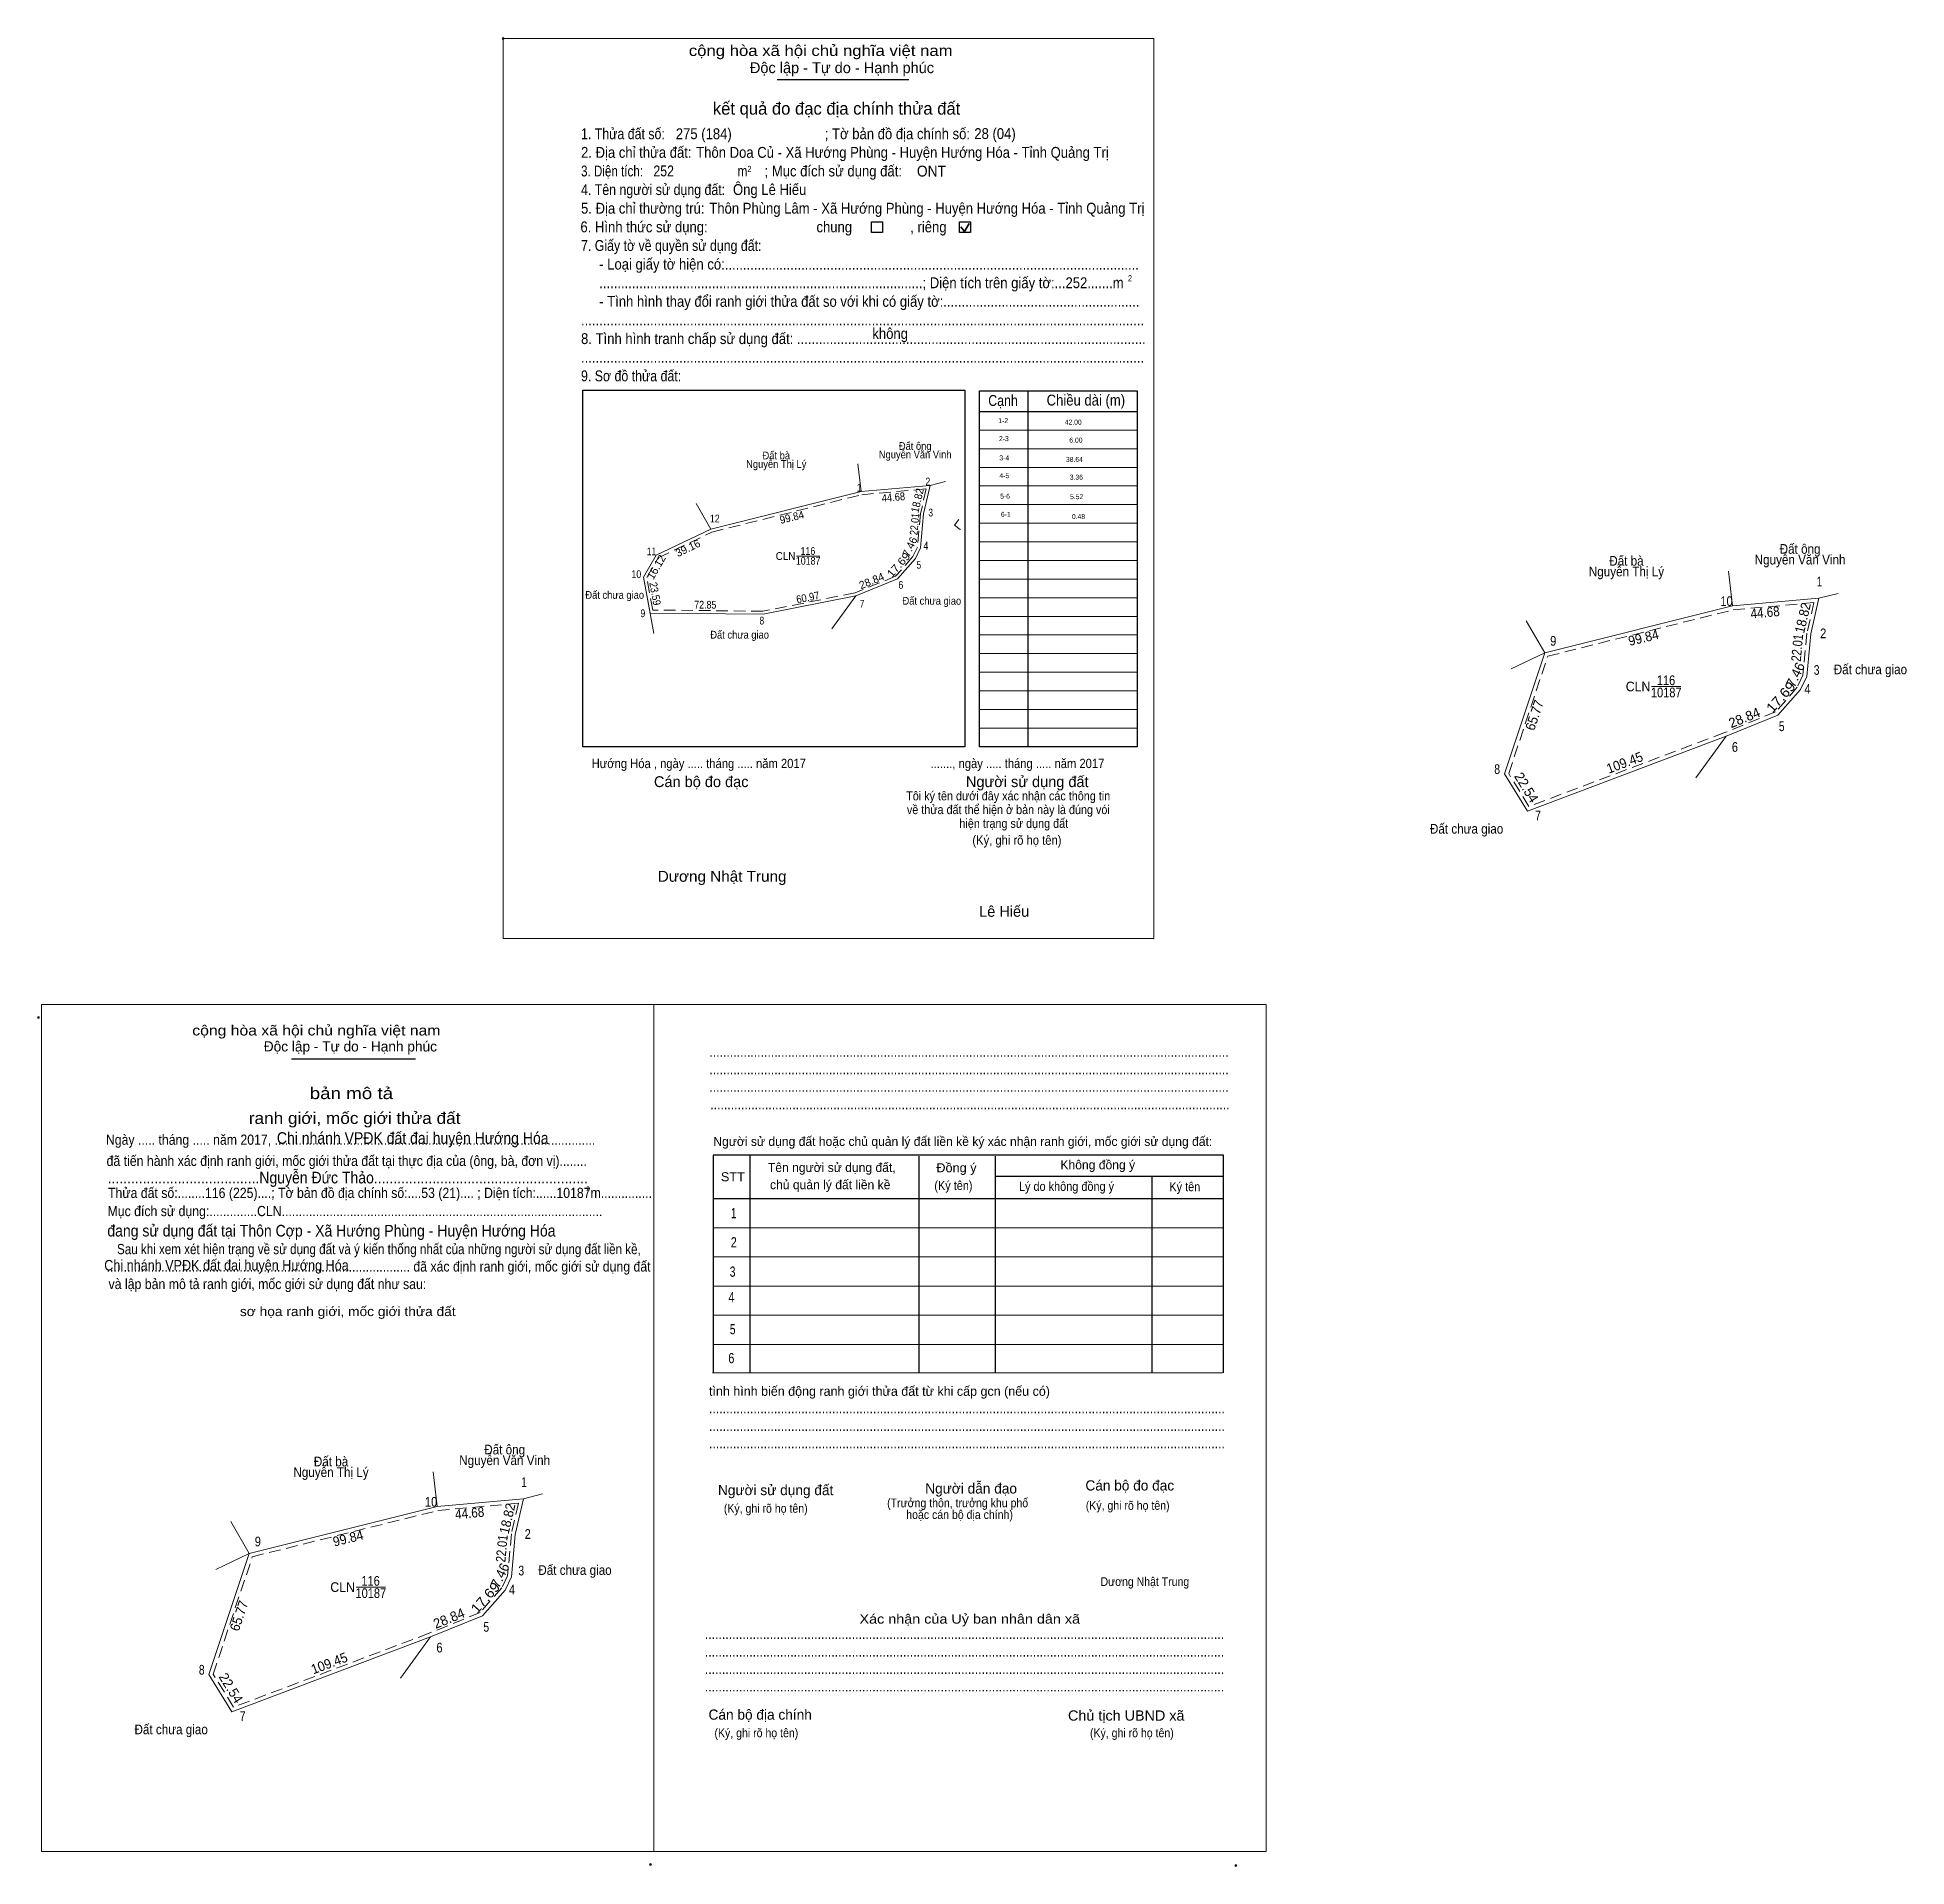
# Model space of a CAD drawing. Header units: metres. Extents: x 540177 to 542082, y 1849156 to 1850099.
# Drawn here: x 540177 to 541141, y 1849156 to 1850099 of the extents above; entities that cross this region are included whole.
import ezdxf
from ezdxf.enums import TextEntityAlignment as Align

# ---------------------------------------------------------------- set-up
doc = ezdxf.new("R2010")
doc.units = ezdxf.units.M
doc.header["$LTSCALE"] = 2
doc.header["$PDMODE"] = 32
doc.header["$PDSIZE"] = 1
doc.linetypes.add('MEDIUM_DASHED', pattern=[4.5, 3, -1.5])
for name, color, linetype, lineweight in [('1', 7, 'MEDIUM_DASHED', 13), ('10', 7, 'Continuous', 13), ('23', 7, 'Continuous', 13), ('6', 7, 'Continuous', 13), ('63', 7, 'Continuous', 13), ('7', 7, 'Continuous', 13)]:
    doc.layers.add(name, color=color, linetype=linetype, lineweight=lineweight)
for name, color, linetype in [('17', 7, 'Continuous'), ('25', 7, 'Continuous'), ('30', 7, 'Continuous')]:
    doc.layers.add(name, color=color, linetype=linetype)

msp = doc.modelspace()

# ---------------------------------------------------------------- texts
at = {"layer": '1', "width": 0.85}
for height, p in [(4, (540574.65, 1849827.34)), (5, (541016.98, 1849758.97)), (5, (540349.24, 1849294.75))]:
    msp.add_text('10187', height=height, dxfattribs=at).set_placement(p, align=Align.CENTER)
at = {"layer": '1'}
for s, height, width, p in [('Hướng Hóa , ngày ..... tháng ..... năm 2017', 4.8, 0.9, (540463.08, 1849722.5)), ('Dương Nhật Trung', 5.6, 1.05, (540497.16, 1849663.92))]:
    msp.add_text(s, height=height, dxfattribs=dict(at, width=width)).set_placement(p)
msp.add_text('Lê Hiếu', height=5.6, dxfattribs=at).set_placement((540662.8, 1849645.86))
at = {"layer": '17', "width": 0.9}
msp.add_text('Dương Nhật Trung', height=4.5, dxfattribs=at).set_placement((540725.38, 1849300.94))
at = {"layer": '25', "width": 0.9}
for height, p in [(6, (540300.82, 1849528.82)), (5.4, (540211.82, 1849463.56))]:
    msp.add_text('Chi nhánh VPĐK đất đai huyện Hướng Hóa', height=height, dxfattribs=at).set_placement(p)
at = {"layer": '30'}
for s, width, p in [('1-2', 0.85, (540677.72, 1849900.3)), ('42.00', 0.85, (540715.68, 1849899.54)), ('2-3', 0.85, (540678.07, 1849891.02)), ('6.00', 0.85, (540716.09, 1849890.26)), ('3-4', 0.9, (540678.29, 1849881.1)), ('38.64', 0.85, (540716.28, 1849880.34)), ('4-5', 0.85, (540678.29, 1849871.94)), ('3.36', 0.85, (540716.3, 1849871.18)), ('5-6', 0.85, (540678.66, 1849861.34)), ('5.52', 0.85, (540716.46, 1849861.12)), ('6-1', 0.8, (540679.03, 1849852.02)), ('0.48', 0.85, (540717.42, 1849850.88))]:
    msp.add_text(s, height=2.56, dxfattribs=dict(at, width=width)).set_placement(p, align=Align.RIGHT)
at = {"layer": '6'}
for s, width, p in [('ONT', 0.95, (540630.72, 1850027.42)), ('Ông Lê Hiếu', 0.9, (540535.92, 1850017.9))]:
    msp.add_text(s, height=5.6, dxfattribs=dict(at, width=width)).set_placement(p)
at = {"layer": '63'}
for s, height, width, p in [('Đất ông', 4, 0.9, (540629.845, 1849886.53)), ('Nguyễn Thị Lý', 4, 0.9, (540558.235, 1849877.22)), ('Đất bà', 4, 0.9, (540558.24, 1849881.62)), ('Nguyễn Văn Vinh', 4, 0.9, (540629.835, 1849882.13)), ('CLN', 4, 0.95, (540563.03, 1849829.81)), ('116', 4, 0.85, (540574.56, 1849832.38)), ('Nguyễn Văn Vinh', 5, 0.9, (541085.97, 1849827.46)), ('Đất ông', 5, 0.9, (541085.975, 1849832.96)), ('Nguyễn Thị Lý', 5, 0.9, (540996.47, 1849821.32)), ('Đất bà', 5, 0.9, (540996.475, 1849826.82)), ('Đất chưa giao', 4, 0.9, (540474.965, 1849809.75)), ('Đất chưa giao', 4, 0.9, (540638.425, 1849806.73)), ('Đất chưa giao', 4, 0.9, (540539.35, 1849789.25)), ('Đất chưa giao', 5, 0.9, (541122.23, 1849770.86)), ('CLN', 5, 0.95, (541002.455, 1849762.06)), ('116', 5, 0.85, (541016.87, 1849765.27)), ('Đất chưa giao', 5, 0.9, (540914.07, 1849688.72)), ('Đất ông', 5, 0.9, (540418.235, 1849368.74)), ('Nguyễn Thị Lý', 5, 0.9, (540328.73, 1849357.1)), ('Đất bà', 5, 0.9, (540328.735, 1849362.6)), ('Nguyễn Văn Vinh', 5, 0.9, (540418.23, 1849363.24)), ('116', 5, 0.85, (540349.13, 1849301.05)), ('Đất chưa giao', 5, 0.9, (540454.49, 1849306.64)), ('CLN', 5, 0.95, (540334.715, 1849297.84)), ('Đất chưa giao', 5, 0.9, (540246.33, 1849224.5))]:
    msp.add_text(s, height=height, dxfattribs=dict(at, width=width)).set_placement(p, align=Align.CENTER)
for s, height, width, p in [(' 2', 4, 0.85, (540637.64, 1849868.19)), (' 1', 4, 0.75, (540602.03, 1849865.01)), (' 12', 4, 0.85, (540529.08, 1849849.15)), (' 3', 4, 0.8, (540639.02, 1849852.21)), (' 11', 4, 0.8, (540496.26, 1849832.17)), (' 4', 4, 0.85, (540636.61, 1849835.12)), (' 10', 4, 0.85, (540488.64, 1849820.44)), (' 5', 4, 0.8, (540632.91, 1849825.27)), (' 6', 4, 0.85, (540623.72, 1849814.93)), (' 1', 5, 0.75, (541097.36, 1849816.2)), (' 9', 4, 0.85, (540490.74, 1849800.29)), (' 7', 4, 0.8, (540603.66, 1849805.17)), (' 10', 5, 0.85, (541051.22, 1849806.05)), (' 8', 4, 0.8, (540551.99, 1849796.52)), (' 9', 5, 0.85, (540960.32, 1849785.57)), (' 2', 5, 0.85, (541099.46, 1849789.44)), (' 3', 5, 0.8, (541096, 1849770.59)), (' 4', 5, 0.85, (541091.36, 1849760.79)), (' 5', 5, 0.8, (541077.99, 1849741.56)), (' 6', 5, 0.85, (541053.96, 1849730.88)), (' 8', 5, 0.8, (540931.31, 1849719.46)), (' 7', 5, 0.8, (540952.38, 1849695.54)), (' 1', 5, 0.75, (540429.62, 1849351.98)), (' 10', 5, 0.85, (540383.48, 1849341.83)), (' 9', 5, 0.85, (540292.58, 1849321.35)), (' 2', 5, 0.85, (540431.72, 1849325.22)), (' 3', 5, 0.8, (540428.26, 1849306.37)), (' 4', 5, 0.85, (540423.62, 1849296.57)), (' 5', 5, 0.8, (540410.25, 1849277.34)), (' 6', 5, 0.85, (540386.22, 1849266.66)), (' 8', 5, 0.8, (540263.57, 1849255.24)), (' 7', 5, 0.8, (540284.64, 1849231.32))]:
    msp.add_text(s, height=height, dxfattribs=dict(at, width=width)).set_placement(p, align=Align.RIGHT)
for s, height, rotation, width, p in [('44.68', 4, 5.111, 0.9, (540618.792, 1849860.138)), ('18.82', 4, 76.857, 0.95, (540632.897, 1849860)), ('99.84', 4, 14.021, 0.95, (540566.74, 1849849.861)), ('22.01', 4, 84.735, 0.85, (540631.5, 1849848.081)), ('17.69', 4, 48.506, 1.1, (540622.772, 1849825.915)), ('23.59', 4, 280.133, 0.9, (540493.85, 1849812.027)), ('72.85', 4, 359.387, 0.85, (540521.634, 1849804.708)), ('60.97', 4, 11.255, 0.9, (540574.905, 1849808.529)), ('44.68', 5, 5.111, 0.9, (541068.142, 1849800.239)), ('18.82', 5, 76.857, 0.95, (541089.803, 1849799.377)), ('99.84', 5, 14.021, 0.95, (541005.859, 1849787.323)), ('22.01', 5, 84.735, 0.85, (541086.962, 1849784.266)), ('17.69', 5, 48.506, 1.1, (541077.912, 1849757.459)), ('65.77', 5, 71.582, 0.95, (540951.411, 1849748.98)), ('109.45', 5, 20.667, 0.95, (540996.453, 1849722.991)), ('18.82', 5, 76.857, 0.95, (540422.063, 1849335.157)), ('44.68', 5, 5.111, 0.9, (540400.402, 1849336.019)), ('99.84', 5, 14.021, 0.95, (540338.119, 1849323.103)), ('22.01', 5, 84.735, 0.85, (540419.222, 1849320.046)), ('65.77', 5, 71.582, 0.95, (540283.671, 1849284.76)), ('17.69', 5, 48.506, 1.1, (540410.172, 1849293.239)), ('109.45', 5, 20.667, 0.95, (540328.713, 1849258.771))]:
    msp.add_text(s, height=height, rotation=rotation, dxfattribs=dict(at, width=width)).set_placement(p, align=Align.CENTER)
for s, height, rotation, p in [('39.16', 4, 25.499, (540513.539, 1849834.069)), ('7.46', 4, 64.603, (540628.935, 1849835.727)), ('16.12', 4, 60.255, (540498.18, 1849825.118)), ('28.84', 4, 22.189, (540608.12, 1849817.164)), ('7.46', 5, 64.603, (541085.861, 1849769.553)), ('28.84', 5, 22.189, (541058.196, 1849746.171)), ('22.54', 5, 301.631, (540942.762, 1849711.226)), ('7.46', 5, 64.603, (540418.121, 1849305.333)), ('28.84', 5, 22.189, (540390.456, 1849281.951)), ('22.54', 5, 301.631, (540275.022, 1849247.006))]:
    msp.add_text(s, height=height, rotation=rotation, dxfattribs=at).set_placement(p, align=Align.CENTER)
at = {"layer": '7'}
for s, height, width, p in [('cộng hòa xã hội chủ nghĩa việt nam', 5.6, 1.15, (540513.16, 1850089.54)), ('1. Thửa đất số:', 5.6, 0.85, (540457.6, 1850046.66)), ('275 (184)', 5.6, 0.9, (540506.44, 1850046.66)), ('; Tờ bản đồ địa chính số:', 5.6, 0.9, (540583.24, 1850046.66)), ('28 (04)', 5.6, 0.9, (540660.32, 1850046.74)), ('2. Địa chỉ thửa đất:', 5.6, 0.9, (540457.6, 1850037.06)), ('Thôn Doa Củ - Xã Hướng Phùng - Huyện Hướng Hóa - Tỉnh Quảng Trị', 5.6, 0.9, (540516.96, 1850037.06)), ('3. Diện tích:', 5.6, 0.8, (540457.6, 1850027.46)), ('252', 5.6, 0.85, (540494.88, 1850027.5)), ('m', 5.6, 0.8, (540538.32, 1850027.46)), ('2', 3.2, 0.8, (540543.36, 1850029.7)), ('; Mục đích sử dụng đất:', 5.6, 0.9, (540552.2, 1850027.46)), ('4. Tên người sử dụng đất:', 5.6, 0.85, (540457.6, 1850017.86)), ('5. Địa chỉ thường trú:', 5.6, 0.9, (540457.6, 1850008.26)), ('Thôn Phùng Lâm - Xã Hướng Phùng - Huyện Hướng Hóa - Tỉnh Quảng Trị', 5.6, 0.9, (540523.72, 1850008.26)), ('6. Hình thức sử dụng:', 5.6, 0.9, (540457.28, 1849998.66)), ('chung                , riêng', 5.6, 0.9, (540578.96, 1849998.66)), ('7. Giấy tờ về quyền sử dụng đất:', 5.6, 0.85, (540457.6, 1849989.06)), ('     - Loại giấy tờ hiện có:..................................................................................................................', 5.6, 0.9, (540457.6, 1849979.46)), ('     .........................................................................................; Diện tích trên giấy tờ:...252.......m', 5.6, 0.9, (540457.6, 1849969.86)), ('2', 3.2, 0.8, (540739.52, 1849973.38)), ('     - Tình hình thay đổi ranh giới thửa đất so với khi có giấy tờ:......................................................', 5.6, 0.9, (540457.6, 1849960.26)), ('...........................................................................................................................................................', 5.6, 0.9, (540457.6, 1849950.66)), ('không', 5.6, 0.9, (540607.76, 1849943.7)), ('8. Tình hình tranh chấp sử dụng đất: ................................................................................................', 5.6, 0.9, (540457.6, 1849941.06)), ('...........................................................................................................................................................', 5.6, 0.9, (540457.6, 1849931.46)), ('9. Sơ đồ thửa đất:', 5.6, 0.85, (540457.6, 1849921.86)), ('Cạnh', 5.6, 0.85, (540667.52, 1849909.18)), ('Chiều dài (m)', 5.6, 0.9, (540697.6, 1849909.38)), ('......., ngày ..... tháng ..... năm 2017', 4.8, 0.9, (540637.76, 1849722.5)), ('(Ký, ghi rõ họ tên)', 4.8, 0.9, (540659.32, 1849682.98)), ('cộng hòa xã hội chủ nghĩa việt nam', 5.267, 1.15, (540257.22, 1849584.68)), ('........................................................................................................................................................', 5.267, 0.9, (540523.74, 1849573.7)), ('........................................................................................................................................................', 5.267, 0.9, (540523.74, 1849564.66)), ('........................................................................................................................................................', 5.267, 0.9, (540523.74, 1849555.64)), ('........................................................................................................................................................', 5.267, 0.9, (540524.22, 1849546.66)), ('Ngày ..... tháng ..... năm 2017, ..............................................................................................', 5.26, 0.9, (540212.7, 1849528.34)), (' đã tiến hành xác định ranh giới, mốc giới thửa đất tại thực địa của (ông, bà, đơn vị)........', 5.268, 0.9, (540211.26, 1849517.42)), ('.......................................Nguyễn Đức Thảo.......................................................', 6, 0.9, (540213.54, 1849508.42)), ('Đồng ý', 4.666, 1.05, (540640.74, 1849514.18)), ('Thửa đất số:........116 (225)....; Tờ bản đồ địa chính số:....53 (21).... ; Diện tích:......10187m...............', 5.26, 0.9, (540213.78, 1849500.92)), ('2', 2.4, 0.8, (540460.3, 1849504.6)), ('STT', 4.666, 1.05, (540529.68, 1849509.52)), ('(Ký tên)', 4.666, 0.9, (540639.72, 1849505.02)), ('Lý do không đồng ý', 4.666, 0.9, (540683.34, 1849504.58)), ('Ký tên', 4.666, 0.9, (540760.86, 1849504.4)), ('Mục đích sử dụng:..............CLN..............................................................................................', 5.26, 0.9, (540213.54, 1849491.56)), ('đang sử dụng đất tại Thôn Cợp - Xã Hướng Phùng - Huyện Hướng Hóa ', 6, 0.9, (540213.42, 1849481.06)), ('Sau khi xem xét hiện trạng về sử dụng đất và ý kiến thống nhất của những người sử dụng đất liền kề,', 5.268, 0.85, (540218.42, 1849471.96)), ('......................................................................................... đã xác định ranh giới, mốc giới sử dụng đất', 5.256, 0.9, (540213.02, 1849463)), (' và lập bản mô tả ranh giới, mốc giới sử dụng đất như sau:', 5.268, 0.9, (540212.3, 1849453.96)), ('.......................................................................................................................................................', 5.267, 0.9, (540523.56, 1849389.92)), ('.......................................................................................................................................................', 5.267, 0.9, (540523.56, 1849380.88)), ('.......................................................................................................................................................', 5.267, 0.9, (540523.56, 1849371.86)), ('(Ký, ghi rõ họ tên)', 4.515, 0.9, (540531.22, 1849338.68)), ('(Ký, ghi rõ họ tên)', 4.515, 0.9, (540717.78, 1849340.18)), ('........................................................................................................................................................', 5.267, 0.9, (540521.4, 1849273.6)), ('........................................................................................................................................................', 5.267, 0.9, (540521.4, 1849264.58)), ('........................................................................................................................................................', 5.267, 0.9, (540521.4, 1849255.58)), ('........................................................................................................................................................', 5.267, 0.9, (540521.4, 1849246.54)), ('Chủ tịch UBND xã', 5.268, 1.05, (540708.62, 1849231.52)), ('(Ký, ghi rõ họ tên)', 4.515, 0.9, (540526.38, 1849222.96)), ('(Ký, ghi rõ họ tên)', 4.515, 0.9, (540719.94, 1849222.96))]:
    msp.add_text(s, height=height, dxfattribs=dict(at, width=width)).set_placement(p)
for s, height, p in [('Độc lập - Tự do - Hạnh phúc', 5.6, (540544.64, 1850080.7)), ('Cán bộ đo đạc', 5.6, (540495.2, 1849712.7)), ('Người sử dụng đất', 5.6, (540656, 1849712.7)), ('Độc lập - Tự do - Hạnh phúc', 5.267, (540294.06, 1849576.42)), ('Người sử dụng đất hoặc chủ quản lý đất liền kề ký xác nhận ranh giới, mốc giới sử dụng đất:', 4.666, (540525.78, 1849527.74)), ('Tên người sử dụng đất,', 4.666, (540553.92, 1849514.32)), ('Không đồng ý', 4.666, (540704.7, 1849515.7)), ('chủ quản lý đất liền kề', 4.666, (540555, 1849505.44)), ('tình hình biến động ranh giới thửa đất từ khi cấp gcn (nếu có)', 4.816, (540523.56, 1849398.94)), ('Người sử dụng đất', 5.268, (540528.18, 1849347.74)), ('Người dẫn đạo', 5.265, (540635.02, 1849348.58)), ('Cán bộ đo đạc', 5.256, (540717.6, 1849350.14)), ('Cán bộ địa chính', 5.268, (540523.32, 1849232))]:
    msp.add_text(s, height=height, dxfattribs=at).set_placement(p)
for s, height, p in [('kết quả đo đạc địa chính thửa đất', 6.4, (540589.31, 1850059.3)), ('.', 1.6, (540752.935, 1849633.86))]:
    msp.add_text(s, height=height, dxfattribs=at).set_placement(p, align=Align.CENTER)
for s, height, width, p in [('Tôi ký tên dưới đây xác nhận các thông tin', 4.626, 0.9, (540677.775, 1849705.86)), ('về thửa đất thể hiện ở bản này là đúng vói', 4.626, 0.9, (540677.86, 1849698.78)), ('hiện trạng sử dụng đất', 4.626, 0.9, (540680.66, 1849691.7)), ('bản mô tả', 6.02, 1.2, (540339.23, 1849551.88)), ('ranh giới, mốc giới thửa đất', 6.02, 1.1, (540340.905, 1849539.08)), ('1', 5.268, 0.7, (540536.295, 1849490.48)), ('2', 5.268, 0.8, (540536.33, 1849475.44)), ('3', 5.268, 0.75, (540535.725, 1849460.32)), ('4', 5.268, 0.8, (540535.145, 1849447.18)), ('sơ họa ranh giới, mốc giới thửa đất', 4.816, 1.1, (540337.365, 1849440.04)), ('5', 5.268, 0.75, (540535.765, 1849430.66)), ('6', 5.268, 0.8, (540535.07, 1849415.74)), ('(Trưởng thôn, trưởng khu phố', 4.515, 0.9, (540651.725, 1849341.5)), ('hoặc cán bộ địa chính)', 4.515, 0.9, (540652.725, 1849335.46)), ('Xác nhận của Uỷ ban nhân dân xã', 4.818, 1.15, (540657.975, 1849281.52))]:
    msp.add_text(s, height=height, dxfattribs=dict(at, width=width)).set_placement(p, align=Align.CENTER)

# ---------------------------------------------------------------- linework, layer by layer
at = {"layer": '1', "linetype": 'Continuous'}
msp.add_lwpolyline([(540602.04, 1849865.01), (540637.64, 1849868.19), (540634.21, 1849853.53), (540632.6, 1849835.99), (540630.04, 1849830.6), (540620.66, 1849820), (540599.3, 1849811.29), (540551.46, 1849801.77), (540493.18, 1849802.39), (540489.86, 1849820.97), (540496.26, 1849832.17), (540524.54, 1849845.65)], close=True, dxfattribs=at)
at = {"layer": '1'}
for points in [[(540602.3, 1849863.42), (540635.57, 1849866.4), (540632.63, 1849853.78), (540631.03, 1849836.42), (540628.69, 1849831.49), (540619.71, 1849821.34), (540598.84, 1849812.82), (540551.31, 1849803.37), (540494.53, 1849803.97), (540491.54, 1849820.68), (540497.41, 1849830.93), (540525.09, 1849844.14)], [(541093.14, 1849807.79), (541089.46, 1849792.02), (541087.46, 1849770.32), (541084.53, 1849764.15), (541073.31, 1849751.47), (541047.07, 1849740.76), (540946.23, 1849702.72), (540935.76, 1849719.71), (540955.9, 1849780.19), (541051.55, 1849804.07)], [(540425.4, 1849343.57), (540421.72, 1849327.8), (540419.72, 1849306.1), (540416.79, 1849299.93), (540405.57, 1849287.25), (540379.33, 1849276.54), (540278.49, 1849238.5), (540268.02, 1849255.49), (540288.16, 1849315.97), (540383.81, 1849339.85)]]:
    msp.add_lwpolyline(points, close=True, dxfattribs=at)
at = {"layer": '10'}
for p, q in [((540600.29, 1849879.38), (540602.04, 1849865.01)), ((540600.29, 1849879.38), (540602.04, 1849865.01)), ((540602.04, 1849865.01), (540524.54, 1849845.65)), ((540645.49, 1849870.21), (540637.64, 1849868.19)), ((540516.93, 1849858.84), (540524.54, 1849845.65)), ((540652.42, 1849850.62), (540650.06, 1849847.72)), ((541049.04, 1849824.02), (541051.22, 1849806.05)), ((541049.04, 1849824.02), (541051.22, 1849806.05)), ((541051.22, 1849806.05), (540954.35, 1849781.86)), ((541105.54, 1849812.56), (541095.72, 1849810.03)), ((540944.84, 1849798.34), (540954.35, 1849781.86)), ((540381.3, 1849359.8), (540383.48, 1849341.83)), ((540381.3, 1849359.8), (540383.48, 1849341.83)), ((540383.48, 1849341.83), (540286.61, 1849317.64)), ((540437.8, 1849348.34), (540427.98, 1849345.81)), ((540277.1, 1849334.12), (540286.61, 1849317.64))]:
    msp.add_line(p, q, dxfattribs=at)
for points in [[(540637.64, 1849868.19), (540602.04, 1849865.01), (540524.54, 1849845.65)], [(540637.64, 1849868.19), (540634.21, 1849853.53), (540632.6, 1849835.99), (540630.04, 1849830.6), (540620.66, 1849820), (540599.3, 1849811.29), (540586.89, 1849794.21)], [(541095.72, 1849810.03), (541051.22, 1849806.05), (540954.35, 1849781.86)], [(541095.72, 1849810.03), (541091.44, 1849791.7), (541089.42, 1849769.78), (541086.22, 1849763.04), (541074.5, 1849749.79), (541047.8, 1849738.9), (541032.29, 1849717.56)], [(540427.98, 1849345.81), (540383.48, 1849341.83), (540286.61, 1849317.64)], [(540427.98, 1849345.81), (540423.7, 1849327.48), (540421.68, 1849305.56), (540418.48, 1849298.82), (540406.76, 1849285.57), (540380.06, 1849274.68), (540364.55, 1849253.34)]]:
    msp.add_lwpolyline(points, dxfattribs=at)
at = {"layer": '23'}
msp.add_lwpolyline([(540650.06, 1849847.72), (540653.06, 1849845.56), (540653.14, 1849845.46)], dxfattribs=at)
at = {"layer": '6'}
for p, q in [((540489.86, 1849820.97), (540495.05, 1849791.91)), ((540551.46, 1849801.77), (540599.3, 1849811.29)), ((540493.18, 1849802.39), (540551.46, 1849801.77)), ((540954.35, 1849781.86), (540937.09, 1849773.63)), ((540286.61, 1849317.64), (540269.35, 1849309.41))]:
    msp.add_line(p, q, dxfattribs=at)
for points in [[(540524.54, 1849845.65), (540496.26, 1849832.17), (540489.86, 1849820.97)], [(541047.8, 1849738.9), (540945.39, 1849700.27), (540933.57, 1849719.46), (540954.35, 1849781.86)], [(540380.06, 1849274.68), (540277.65, 1849236.05), (540265.83, 1849255.24), (540286.61, 1849317.64)]]:
    msp.add_lwpolyline(points, dxfattribs=at)
at = {"layer": '63'}
for p, q in [((540568.62, 1849831.75), (540580.64, 1849831.75)), ((541009.45, 1849764.48), (541024.47, 1849764.48)), ((540341.71, 1849300.26), (540356.73, 1849300.26))]:
    msp.add_line(p, q, dxfattribs=at)
at = {"layer": '7', "lineweight": 25}
for p, q in [((540558.74, 1850077.35), (540626.58, 1850077.35)), ((540687.86, 1849917.03), (540687.86, 1849733.51)), ((540663.06, 1849906.31), (540744.18, 1849906.31)), ((540308.38, 1849572.65), (540372.19, 1849572.65)), ((540544.68, 1849522.93), (540544.68, 1849410.85)), ((540631.73, 1849522.47), (540631.73, 1849410.85)), ((540671.01, 1849522.47), (540671.01, 1849410.85)), ((540671.01, 1849512.09), (540788.71, 1849512.09)), ((540751.83, 1849512.09), (540751.83, 1849410.85)), ((540525.78, 1849500.65), (540788.71, 1849500.65))]:
    msp.add_line(p, q, dxfattribs=at)
at = {"layer": '7', "lineweight": 35}
for p, q in [((540653.36, 1850001.51), (540655.27, 1849999.03)), ((540655.27, 1849999.03), (540657.59, 1850003.19))]:
    msp.add_line(p, q, dxfattribs=at)
at = {"layer": '7'}
for p, q in [((540663.06, 1849896.71), (540744.18, 1849896.71)), ((540663.06, 1849887.11), (540744.18, 1849887.11)), ((540663.06, 1849877.51), (540744.18, 1849877.51)), ((540663.06, 1849867.91), (540744.18, 1849867.91)), ((540663.06, 1849858.31), (540744.18, 1849858.31)), ((540663.06, 1849848.71), (540744.18, 1849848.71)), ((540663.06, 1849839.11), (540744.18, 1849839.11)), ((540663.06, 1849829.51), (540744.18, 1849829.51)), ((540663.06, 1849819.91), (540744.18, 1849819.91)), ((540663.06, 1849810.31), (540744.18, 1849810.31)), ((540663.06, 1849800.71), (540744.18, 1849800.71)), ((540663.06, 1849791.11), (540744.18, 1849791.11)), ((540663.06, 1849781.51), (540744.18, 1849781.51)), ((540663.06, 1849771.91), (540744.18, 1849771.91)), ((540663.06, 1849762.31), (540744.18, 1849762.31)), ((540663.06, 1849752.71), (540744.18, 1849752.71)), ((540663.06, 1849743.11), (540744.18, 1849743.11)), ((540525.78, 1849485.6), (540788.71, 1849485.6)), ((540525.78, 1849470.55), (540788.71, 1849470.55)), ((540525.78, 1849455.5), (540788.71, 1849455.5)), ((540525.78, 1849440.45), (540788.71, 1849440.45)), ((540525.78, 1849425.4), (540788.71, 1849425.4)), ((540525.32, 1849410.85), (540788.25, 1849410.85))]:
    msp.add_line(p, q, dxfattribs=at)
for points in [[(540417.44, 1850098.63), (540752.91, 1850098.63), (540752.91, 1849634.63), (540417.44, 1849634.63)], [(540179.57, 1849600.61), (540495.13, 1849600.61), (540495.13, 1849164.15), (540179.57, 1849164.15)], [(540495.13, 1849600.61), (540810.7, 1849600.61), (540810.7, 1849164.14), (540495.13, 1849164.14)], [(540495.14, 1849600.61), (540810.7, 1849600.61), (540810.7, 1849164.14), (540495.14, 1849164.14)]]:
    msp.add_lwpolyline(points, close=True, dxfattribs=at)
at = {"layer": '7', "lineweight": 25}
for points in [[(540607.28, 1850003.99), (540613.04, 1850003.99), (540613.04, 1849998.62), (540607.28, 1849998.62)], [(540652.61, 1850003.99), (540658.37, 1850003.99), (540658.37, 1849998.62), (540652.61, 1849998.62)], [(540458.58, 1849917.35), (540655.38, 1849917.35), (540655.38, 1849733.51), (540458.58, 1849733.51)], [(540663.06, 1849917.03), (540744.18, 1849917.03), (540744.18, 1849733.51), (540663.06, 1849733.51)]]:
    msp.add_lwpolyline(points, close=True, dxfattribs=at)
msp.add_lwpolyline([(540788.71, 1849410.85), (540788.71, 1849522.93), (540525.78, 1849522.93), (540525.78, 1849410.85)], dxfattribs=at)
at = {"layer": '7'}
for p in [(540417.44, 1850098.63), (540177.87, 1849593.88), (540493.44, 1849157.41), (540795.11, 1849156.78)]:
    msp.add_point(p, dxfattribs=at)

msp.set_redraw_order([(e.dxf.handle, doc.entitydb.next_handle()) for e in msp.query("TEXT MTEXT ATTDEF DIMENSION ARC_DIMENSION")])  # texts and dimensions are drawn at this point

doc.saveas('drawing.dxf')
